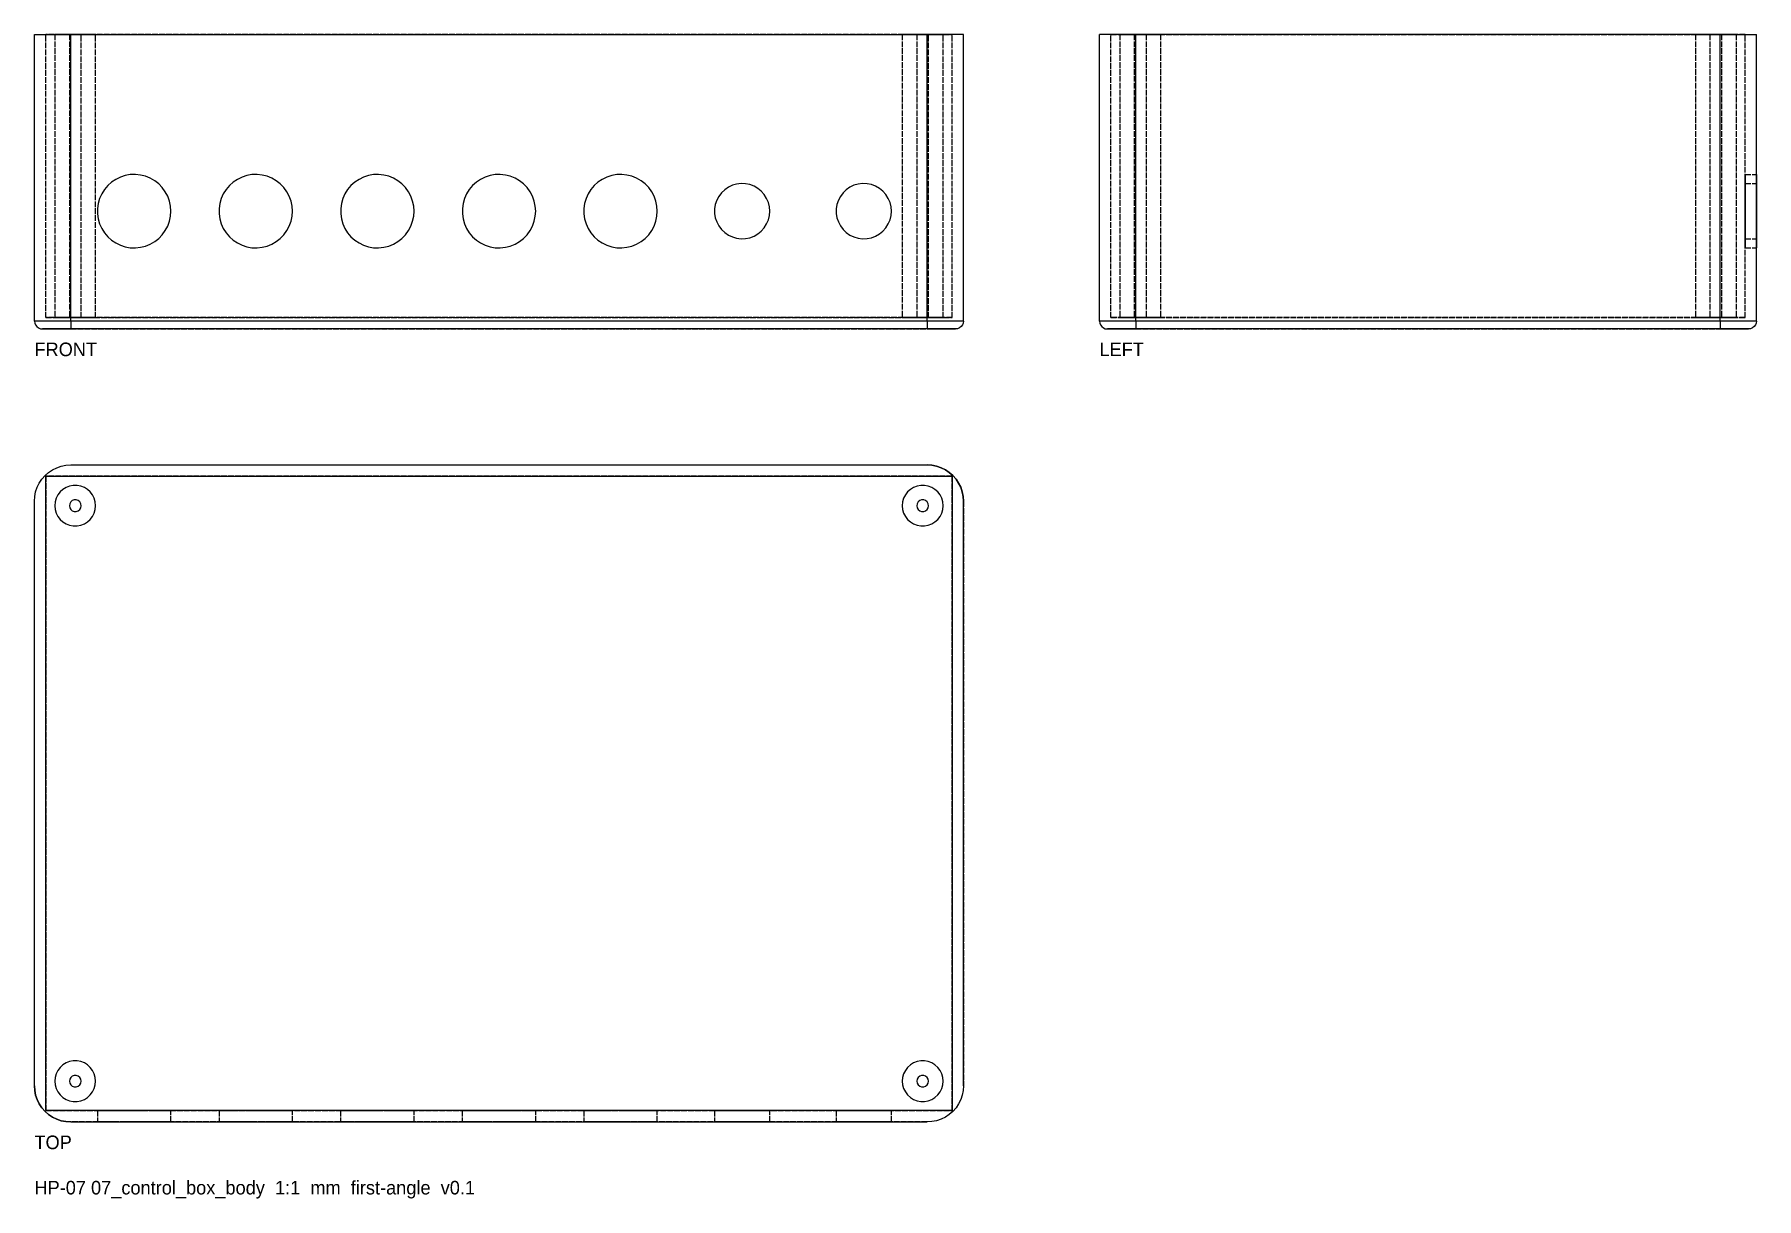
# Model space of a CAD drawing. Header units: millimetres. Extents: x 0 to 380, y -17 to 240.
import ezdxf

# ---------------------------------------------------------------- set-up
doc = ezdxf.new("R2010")
doc.units = ezdxf.units.MM
doc.linetypes.add('DASHED', pattern=[1.524, 1.27, -0.254])
for name, color, linetype in [('HIDDEN', 8, 'DASHED'), ('TEXT', 3, 'Continuous'), ('VISIBLE', 7, 'Continuous')]:
    doc.layers.add(name, color=color, linetype=linetype)

msp = doc.modelspace()

# ---------------------------------------------------------------- texts
at = {"layer": 'TEXT'}
for s, p in [('FRONT', (0, 169)), ('LEFT', (235, 169)), ('TOP', (0, -6)), ('HP-07 07_control_box_body  1:1  mm  first-angle  v0.1', (0, -16))]:
    msp.add_text(s, height=3, dxfattribs=at).set_placement(p)

# ---------------------------------------------------------------- linework, layer by layer
at = {"layer": 'HIDDEN'}
for points in [[(0, 176.75), (0, 240)], [(0, 240), (0.05, 240), (0.2, 240), (0.45, 240), (0.79, 240), (1.23, 240), (1.75, 240), (2.34, 240), (3.01, 240), (3.74, 240), (4.53, 240), (5.36, 240), (6.22, 240), (7.1, 240), (8, 240)], [(2.5, 240), (202.5, 240)], [(202.5, 240), (2.5, 240)], [(2.5, 177.5), (2.5, 240)], [(2.5, 177.5), (2.5, 240)], [(13.5, 240), (13.39, 240), (13.05, 240), (12.52, 240), (11.81, 240), (10.95, 240), (10, 240), (9, 240), (8, 240), (7.05, 240), (6.19, 240), (5.48, 240), (4.95, 240), (4.61, 240), (4.5, 240)], [(4.5, 240), (4.61, 240), (4.95, 240), (5.48, 240), (6.19, 240), (7.05, 240), (8, 240), (9, 240), (10, 240), (10.95, 240), (11.81, 240), (12.52, 240), (13.05, 240), (13.39, 240), (13.5, 240)], [(13.5, 240), (13.39, 240), (13.05, 240), (12.52, 240), (11.81, 240), (10.95, 240), (10, 240), (9, 240), (8, 240), (7.05, 240), (6.19, 240), (5.48, 240), (4.95, 240), (4.61, 240), (4.5, 240)], [(4.5, 240), (4.61, 240), (4.95, 240), (5.48, 240), (6.19, 240), (7.05, 240), (8, 240), (9, 240), (10, 240), (10.95, 240), (11.81, 240), (12.52, 240), (13.05, 240), (13.39, 240), (13.5, 240)], [(4.5, 240), (4.5, 177.5)], [(4.5, 240), (4.5, 177.5)], [(10.3, 240), (10.27, 240), (10.17, 240), (10.02, 240), (9.81, 240), (9.56, 240), (9.29, 240), (9, 240), (8.71, 240), (8.44, 240), (8.19, 240), (7.98, 240), (7.83, 240), (7.73, 240), (7.7, 240)], [(7.7, 240), (7.73, 240), (7.83, 240), (7.98, 240), (8.19, 240), (8.44, 240), (8.71, 240), (9, 240), (9.29, 240), (9.56, 240), (9.81, 240), (10.02, 240), (10.17, 240), (10.27, 240), (10.3, 240)], [(10.3, 240), (10.27, 240), (10.17, 240), (10.02, 240), (9.81, 240), (9.56, 240), (9.29, 240), (9, 240), (8.71, 240), (8.44, 240), (8.19, 240), (7.98, 240), (7.83, 240), (7.73, 240), (7.7, 240)], [(7.7, 240), (7.73, 240), (7.83, 240), (7.98, 240), (8.19, 240), (8.44, 240), (8.71, 240), (9, 240), (9.29, 240), (9.56, 240), (9.81, 240), (10.02, 240), (10.17, 240), (10.27, 240), (10.3, 240)], [(7.7, 240), (7.7, 177.5)], [(7.7, 240), (7.7, 177.5)], [(8, 240), (197, 240)], [(10.3, 177.5), (10.3, 240)], [(10.3, 177.5), (10.3, 240)], [(13.5, 177.5), (13.5, 240)], [(13.5, 177.5), (13.5, 240)], [(200.5, 240), (200.39, 240), (200.05, 240), (199.52, 240), (198.81, 240), (197.95, 240), (197, 240), (196, 240), (195, 240), (194.05, 240), (193.19, 240), (192.48, 240), (191.95, 240), (191.61, 240), (191.5, 240)], [(191.5, 240), (191.61, 240), (191.95, 240), (192.48, 240), (193.19, 240), (194.05, 240), (195, 240), (196, 240), (197, 240), (197.95, 240), (198.81, 240), (199.52, 240), (200.05, 240), (200.39, 240), (200.5, 240)], [(200.5, 240), (200.39, 240), (200.05, 240), (199.52, 240), (198.81, 240), (197.95, 240), (197, 240), (196, 240), (195, 240), (194.05, 240), (193.19, 240), (192.48, 240), (191.95, 240), (191.61, 240), (191.5, 240)], [(191.5, 240), (191.61, 240), (191.95, 240), (192.48, 240), (193.19, 240), (194.05, 240), (195, 240), (196, 240), (197, 240), (197.95, 240), (198.81, 240), (199.52, 240), (200.05, 240), (200.39, 240), (200.5, 240)], [(191.5, 240), (191.5, 177.5)], [(191.5, 240), (191.5, 177.5)], [(197.3, 240), (197.27, 240), (197.17, 240), (197.02, 240), (196.81, 240), (196.56, 240), (196.29, 240), (196, 240), (195.71, 240), (195.44, 240), (195.19, 240), (194.98, 240), (194.83, 240), (194.73, 240), (194.7, 240)], [(194.7, 240), (194.73, 240), (194.83, 240), (194.98, 240), (195.19, 240), (195.44, 240), (195.71, 240), (196, 240), (196.29, 240), (196.56, 240), (196.81, 240), (197.02, 240), (197.17, 240), (197.27, 240), (197.3, 240)], [(197.3, 240), (197.27, 240), (197.17, 240), (197.02, 240), (196.81, 240), (196.56, 240), (196.29, 240), (196, 240), (195.71, 240), (195.44, 240), (195.19, 240), (194.98, 240), (194.83, 240), (194.73, 240), (194.7, 240)], [(194.7, 240), (194.73, 240), (194.83, 240), (194.98, 240), (195.19, 240), (195.44, 240), (195.71, 240), (196, 240), (196.29, 240), (196.56, 240), (196.81, 240), (197.02, 240), (197.17, 240), (197.27, 240), (197.3, 240)], [(194.7, 240), (194.7, 177.5)], [(194.7, 240), (194.7, 177.5)], [(205, 240), (204.95, 240), (204.8, 240), (204.55, 240), (204.21, 240), (203.77, 240), (203.25, 240), (202.66, 240), (201.99, 240), (201.26, 240), (200.47, 240), (199.64, 240), (198.78, 240), (197.9, 240), (197, 240)], [(197.3, 177.5), (197.3, 240)], [(197.3, 177.5), (197.3, 240)], [(200.5, 177.5), (200.5, 240)], [(200.5, 177.5), (200.5, 240)], [(202.5, 177.5), (202.5, 240)], [(202.5, 177.5), (202.5, 240)], [(205, 176.75), (205, 240)], [(243, 240), (242.1, 240), (241.22, 240), (240.36, 240), (239.53, 240), (238.74, 240), (238.01, 240), (237.34, 240), (236.75, 240), (236.23, 240), (235.79, 240), (235.45, 240), (235.2, 240), (235.05, 240), (235, 240)], [(235, 176.75), (235, 240)], [(237.5, 240), (377.5, 240)], [(377.5, 240), (237.5, 240)], [(237.5, 177.5), (237.5, 240)], [(237.5, 177.5), (237.5, 240)], [(244, 240), (243.5, 240), (243, 240), (242.51, 240), (242.05, 240), (241.61, 240), (241.19, 240), (240.82, 240), (240.48, 240), (240.19, 240), (239.95, 240), (239.75, 240), (239.61, 240), (239.53, 240), (239.5, 240)], [(239.5, 240), (239.61, 240), (239.95, 240), (240.48, 240), (241.19, 240), (242.05, 240), (243, 240), (244, 240), (245, 240), (245.95, 240), (246.81, 240), (247.52, 240), (248.05, 240), (248.39, 240), (248.5, 240)], [(244, 240), (243.5, 240), (243, 240), (242.51, 240), (242.05, 240), (241.61, 240), (241.19, 240), (240.82, 240), (240.48, 240), (240.19, 240), (239.95, 240), (239.75, 240), (239.61, 240), (239.53, 240), (239.5, 240)], [(239.5, 240), (239.61, 240), (239.95, 240), (240.48, 240), (241.19, 240), (242.05, 240), (243, 240), (244, 240), (245, 240), (245.95, 240), (246.81, 240), (247.52, 240), (248.05, 240), (248.39, 240), (248.5, 240)], [(239.5, 240), (239.5, 177.5)], [(239.5, 240), (239.5, 177.5)], [(244, 240), (243.85, 240), (243.71, 240), (243.57, 240), (243.44, 240), (243.31, 240), (243.19, 240), (243.08, 240), (242.98, 240), (242.9, 240), (242.83, 240), (242.77, 240), (242.73, 240), (242.71, 240), (242.7, 240)], [(242.7, 240), (242.73, 240), (242.83, 240), (242.98, 240), (243.19, 240), (243.44, 240), (243.71, 240), (244, 240), (244.29, 240), (244.56, 240), (244.81, 240), (245.02, 240), (245.17, 240), (245.27, 240), (245.3, 240)], [(244, 240), (243.85, 240), (243.71, 240), (243.57, 240), (243.44, 240), (243.31, 240), (243.19, 240), (243.08, 240), (242.98, 240), (242.9, 240), (242.83, 240), (242.77, 240), (242.73, 240), (242.71, 240), (242.7, 240)], [(242.7, 240), (242.73, 240), (242.83, 240), (242.98, 240), (243.19, 240), (243.44, 240), (243.71, 240), (244, 240), (244.29, 240), (244.56, 240), (244.81, 240), (245.02, 240), (245.17, 240), (245.27, 240), (245.3, 240)], [(242.7, 240), (242.7, 177.5)], [(242.7, 240), (242.7, 177.5)], [(372, 240), (243, 240)], [(248.5, 240), (248.47, 240), (248.39, 240), (248.25, 240), (248.05, 240), (247.81, 240), (247.52, 240), (247.18, 240), (246.81, 240), (246.39, 240), (245.95, 240), (245.49, 240), (245, 240), (244.5, 240), (244, 240)], [(248.5, 240), (248.47, 240), (248.39, 240), (248.25, 240), (248.05, 240), (247.81, 240), (247.52, 240), (247.18, 240), (246.81, 240), (246.39, 240), (245.95, 240), (245.49, 240), (245, 240), (244.5, 240), (244, 240)], [(245.3, 240), (245.29, 240), (245.27, 240), (245.23, 240), (245.17, 240), (245.1, 240), (245.02, 240), (244.92, 240), (244.81, 240), (244.69, 240), (244.56, 240), (244.43, 240), (244.29, 240), (244.15, 240), (244, 240)], [(245.3, 240), (245.29, 240), (245.27, 240), (245.23, 240), (245.17, 240), (245.1, 240), (245.02, 240), (244.92, 240), (244.81, 240), (244.69, 240), (244.56, 240), (244.43, 240), (244.29, 240), (244.15, 240), (244, 240)], [(245.3, 240), (245.3, 177.5)], [(245.3, 240), (245.3, 177.5)], [(248.5, 240), (248.5, 177.5)], [(248.5, 240), (248.5, 177.5)], [(371, 240), (370.5, 240), (370, 240), (369.51, 240), (369.05, 240), (368.61, 240), (368.19, 240), (367.82, 240), (367.48, 240), (367.19, 240), (366.95, 240), (366.75, 240), (366.61, 240), (366.53, 240), (366.5, 240)], [(366.5, 240), (366.61, 240), (366.95, 240), (367.48, 240), (368.19, 240), (369.05, 240), (370, 240), (371, 240), (372, 240), (372.95, 240), (373.81, 240), (374.52, 240), (375.05, 240), (375.39, 240), (375.5, 240)], [(371, 240), (370.5, 240), (370, 240), (369.51, 240), (369.05, 240), (368.61, 240), (368.19, 240), (367.82, 240), (367.48, 240), (367.19, 240), (366.95, 240), (366.75, 240), (366.61, 240), (366.53, 240), (366.5, 240)], [(366.5, 240), (366.61, 240), (366.95, 240), (367.48, 240), (368.19, 240), (369.05, 240), (370, 240), (371, 240), (372, 240), (372.95, 240), (373.81, 240), (374.52, 240), (375.05, 240), (375.39, 240), (375.5, 240)], [(366.5, 240), (366.5, 177.5)], [(366.5, 240), (366.5, 177.5)], [(371, 240), (370.85, 240), (370.71, 240), (370.57, 240), (370.44, 240), (370.31, 240), (370.19, 240), (370.08, 240), (369.98, 240), (369.9, 240), (369.83, 240), (369.77, 240), (369.73, 240), (369.71, 240), (369.7, 240)], [(369.7, 240), (369.73, 240), (369.83, 240), (369.98, 240), (370.19, 240), (370.44, 240), (370.71, 240), (371, 240), (371.29, 240), (371.56, 240), (371.81, 240), (372.02, 240), (372.17, 240), (372.27, 240), (372.3, 240)], [(371, 240), (370.85, 240), (370.71, 240), (370.57, 240), (370.44, 240), (370.31, 240), (370.19, 240), (370.08, 240), (369.98, 240), (369.9, 240), (369.83, 240), (369.77, 240), (369.73, 240), (369.71, 240), (369.7, 240)], [(369.7, 240), (369.73, 240), (369.83, 240), (369.98, 240), (370.19, 240), (370.44, 240), (370.71, 240), (371, 240), (371.29, 240), (371.56, 240), (371.81, 240), (372.02, 240), (372.17, 240), (372.27, 240), (372.3, 240)], [(369.7, 240), (369.7, 177.5)], [(369.7, 240), (369.7, 177.5)], [(375.5, 240), (375.47, 240), (375.39, 240), (375.25, 240), (375.05, 240), (374.81, 240), (374.52, 240), (374.18, 240), (373.81, 240), (373.39, 240), (372.95, 240), (372.49, 240), (372, 240), (371.5, 240), (371, 240)], [(375.5, 240), (375.47, 240), (375.39, 240), (375.25, 240), (375.05, 240), (374.81, 240), (374.52, 240), (374.18, 240), (373.81, 240), (373.39, 240), (372.95, 240), (372.49, 240), (372, 240), (371.5, 240), (371, 240)], [(372.3, 240), (372.29, 240), (372.27, 240), (372.23, 240), (372.17, 240), (372.1, 240), (372.02, 240), (371.92, 240), (371.81, 240), (371.69, 240), (371.56, 240), (371.43, 240), (371.29, 240), (371.15, 240), (371, 240)], [(372.3, 240), (372.29, 240), (372.27, 240), (372.23, 240), (372.17, 240), (372.1, 240), (372.02, 240), (371.92, 240), (371.81, 240), (371.69, 240), (371.56, 240), (371.43, 240), (371.29, 240), (371.15, 240), (371, 240)], [(372, 240), (372.9, 240), (373.78, 240), (374.64, 240), (375.47, 240), (376.26, 240), (376.99, 240), (377.66, 240), (378.25, 240), (378.77, 240), (379.21, 240), (379.55, 240), (379.8, 240), (379.95, 240), (380, 240)], [(372.3, 240), (372.3, 177.5)], [(372.3, 240), (372.3, 177.5)], [(375.5, 240), (375.5, 177.5)], [(375.5, 240), (375.5, 177.5)], [(377.5, 177.5), (377.5, 240)], [(377.5, 177.5), (377.5, 240)], [(380, 176.75), (380, 240)], [(30.1, 201), (30.02, 202.13), (29.79, 203.23), (29.4, 204.29), (28.87, 205.29), (28.2, 206.21), (27.42, 207.02), (26.53, 207.72), (25.55, 208.28), (24.5, 208.7), (23.41, 208.98), (22.28, 209.1), (21.15, 209.06), (20.04, 208.86), (18.97, 208.51), (17.95, 208.01), (17.01, 207.38), (16.17, 206.63), (15.45, 205.76), (14.85, 204.8), (14.39, 203.77), (14.08, 202.68), (13.92, 201.57), (13.92, 200.43), (14.08, 199.32), (14.39, 198.23), (14.85, 197.2), (15.45, 196.24), (16.17, 195.37), (17.01, 194.62), (17.95, 193.99), (18.97, 193.49), (20.04, 193.14), (21.15, 192.94), (22.28, 192.9), (23.41, 193.02), (24.5, 193.3), (25.55, 193.72), (26.53, 194.28), (27.42, 194.98), (28.2, 195.79), (28.87, 196.71), (29.4, 197.71), (29.79, 198.77), (30.02, 199.87), (30.1, 201)], [(56.93, 201), (56.85, 202.13), (56.62, 203.23), (56.23, 204.29), (55.7, 205.29), (55.04, 206.21), (54.25, 207.02), (53.36, 207.72), (52.38, 208.28), (51.34, 208.7), (50.24, 208.98), (49.12, 209.1), (47.99, 209.06), (46.87, 208.86), (45.8, 208.51), (44.78, 208.01), (43.85, 207.38), (43.01, 206.63), (42.28, 205.76), (41.68, 204.8), (41.22, 203.77), (40.91, 202.68), (40.75, 201.57), (40.75, 200.43), (40.91, 199.32), (41.22, 198.23), (41.68, 197.2), (42.28, 196.24), (43.01, 195.37), (43.85, 194.62), (44.78, 193.99), (45.8, 193.49), (46.87, 193.14), (47.99, 192.94), (49.12, 192.9), (50.24, 193.02), (51.34, 193.3), (52.38, 193.72), (53.36, 194.28), (54.25, 194.98), (55.04, 195.79), (55.7, 196.71), (56.23, 197.71), (56.62, 198.77), (56.85, 199.87), (56.93, 201)], [(83.77, 201), (83.69, 202.13), (83.45, 203.23), (83.07, 204.29), (82.54, 205.29), (81.87, 206.21), (81.09, 207.02), (80.2, 207.72), (79.22, 208.28), (78.17, 208.7), (77.07, 208.98), (75.95, 209.1), (74.82, 209.06), (73.71, 208.86), (72.63, 208.51), (71.62, 208.01), (70.68, 207.38), (69.84, 206.63), (69.11, 205.76), (68.51, 204.8), (68.06, 203.77), (67.74, 202.68), (67.59, 201.57), (67.59, 200.43), (67.74, 199.32), (68.06, 198.23), (68.51, 197.2), (69.11, 196.24), (69.84, 195.37), (70.68, 194.62), (71.62, 193.99), (72.63, 193.49), (73.71, 193.14), (74.82, 192.94), (75.95, 192.9), (77.07, 193.02), (78.17, 193.3), (79.22, 193.72), (80.2, 194.28), (81.09, 194.98), (81.87, 195.79), (82.54, 196.71), (83.07, 197.71), (83.45, 198.77), (83.69, 199.87), (83.77, 201)], [(110.6, 201), (110.52, 202.13), (110.29, 203.23), (109.9, 204.29), (109.37, 205.29), (108.7, 206.21), (107.92, 207.02), (107.03, 207.72), (106.05, 208.28), (105, 208.7), (103.91, 208.98), (102.78, 209.1), (101.65, 209.06), (100.54, 208.86), (99.47, 208.51), (98.45, 208.01), (97.51, 207.38), (96.67, 206.63), (95.95, 205.76), (95.35, 204.8), (94.89, 203.77), (94.58, 202.68), (94.42, 201.57), (94.42, 200.43), (94.58, 199.32), (94.89, 198.23), (95.35, 197.2), (95.95, 196.24), (96.67, 195.37), (97.51, 194.62), (98.45, 193.99), (99.47, 193.49), (100.54, 193.14), (101.65, 192.94), (102.78, 192.9), (103.91, 193.02), (105, 193.3), (106.05, 193.72), (107.03, 194.28), (107.92, 194.98), (108.7, 195.79), (109.37, 196.71), (109.9, 197.71), (110.29, 198.77), (110.52, 199.87), (110.6, 201)], [(137.43, 201), (137.35, 202.13), (137.12, 203.23), (136.73, 204.29), (136.2, 205.29), (135.54, 206.21), (134.75, 207.02), (133.86, 207.72), (132.88, 208.28), (131.84, 208.7), (130.74, 208.98), (129.62, 209.1), (128.49, 209.06), (127.37, 208.86), (126.3, 208.51), (125.28, 208.01), (124.35, 207.38), (123.51, 206.63), (122.78, 205.76), (122.18, 204.8), (121.72, 203.77), (121.41, 202.68), (121.25, 201.57), (121.25, 200.43), (121.41, 199.32), (121.72, 198.23), (122.18, 197.2), (122.78, 196.24), (123.51, 195.37), (124.35, 194.62), (125.28, 193.99), (126.3, 193.49), (127.37, 193.14), (128.49, 192.94), (129.62, 192.9), (130.74, 193.02), (131.84, 193.3), (132.88, 193.72), (133.86, 194.28), (134.75, 194.98), (135.54, 195.79), (136.2, 196.71), (136.73, 197.71), (137.12, 198.77), (137.35, 199.87), (137.43, 201)], [(377.5, 201), (377.5, 201.91), (377.5, 202.8), (377.5, 203.68), (377.5, 204.51), (377.5, 205.31), (377.5, 206.05), (377.5, 206.73), (377.5, 207.33), (377.5, 207.86), (377.5, 208.3), (377.5, 208.65), (377.5, 208.9), (377.5, 209.05), (377.5, 209.1)], [(377.5, 209.1), (377.5, 208.9), (377.5, 208.3), (377.5, 207.33), (377.5, 206.05), (377.5, 204.51), (377.5, 202.8), (377.5, 201), (377.5, 199.2), (377.5, 197.49), (377.5, 195.95), (377.5, 194.67), (377.5, 193.7), (377.5, 193.1), (377.5, 192.9)], [(377.5, 201), (377.5, 201.91), (377.5, 202.8), (377.5, 203.68), (377.5, 204.51), (377.5, 205.31), (377.5, 206.05), (377.5, 206.73), (377.5, 207.33), (377.5, 207.86), (377.5, 208.3), (377.5, 208.65), (377.5, 208.9), (377.5, 209.05), (377.5, 209.1)], [(377.5, 209.1), (377.5, 208.9), (377.5, 208.3), (377.5, 207.33), (377.5, 206.05), (377.5, 204.51), (377.5, 202.8), (377.5, 201), (377.5, 199.2), (377.5, 197.49), (377.5, 195.95), (377.5, 194.67), (377.5, 193.7), (377.5, 193.1), (377.5, 192.9)], [(377.5, 201), (377.5, 201.91), (377.5, 202.8), (377.5, 203.68), (377.5, 204.51), (377.5, 205.31), (377.5, 206.05), (377.5, 206.73), (377.5, 207.33), (377.5, 207.86), (377.5, 208.3), (377.5, 208.65), (377.5, 208.9), (377.5, 209.05), (377.5, 209.1)], [(377.5, 209.1), (377.5, 208.9), (377.5, 208.3), (377.5, 207.33), (377.5, 206.05), (377.5, 204.51), (377.5, 202.8), (377.5, 201), (377.5, 199.2), (377.5, 197.49), (377.5, 195.95), (377.5, 194.67), (377.5, 193.7), (377.5, 193.1), (377.5, 192.9)], [(377.5, 201), (377.5, 201.91), (377.5, 202.8), (377.5, 203.68), (377.5, 204.51), (377.5, 205.31), (377.5, 206.05), (377.5, 206.73), (377.5, 207.33), (377.5, 207.86), (377.5, 208.3), (377.5, 208.65), (377.5, 208.9), (377.5, 209.05), (377.5, 209.1)], [(377.5, 209.1), (377.5, 208.9), (377.5, 208.3), (377.5, 207.33), (377.5, 206.05), (377.5, 204.51), (377.5, 202.8), (377.5, 201), (377.5, 199.2), (377.5, 197.49), (377.5, 195.95), (377.5, 194.67), (377.5, 193.7), (377.5, 193.1), (377.5, 192.9)], [(377.5, 201), (377.5, 201.91), (377.5, 202.8), (377.5, 203.68), (377.5, 204.51), (377.5, 205.31), (377.5, 206.05), (377.5, 206.73), (377.5, 207.33), (377.5, 207.86), (377.5, 208.3), (377.5, 208.65), (377.5, 208.9), (377.5, 209.05), (377.5, 209.1)], [(377.5, 209.1), (377.5, 208.9), (377.5, 208.3), (377.5, 207.33), (377.5, 206.05), (377.5, 204.51), (377.5, 202.8), (377.5, 201), (377.5, 199.2), (377.5, 197.49), (377.5, 195.95), (377.5, 194.67), (377.5, 193.7), (377.5, 193.1), (377.5, 192.9)], [(377.5, 209.1), (380, 209.1)], [(377.5, 209.1), (380, 209.1)], [(377.5, 209.1), (380, 209.1)], [(377.5, 209.1), (380, 209.1)], [(377.5, 209.1), (380, 209.1)], [(380, 201), (380, 201.91), (380, 202.8), (380, 203.68), (380, 204.51), (380, 205.31), (380, 206.05), (380, 206.73), (380, 207.33), (380, 207.86), (380, 208.3), (380, 208.65), (380, 208.9), (380, 209.05), (380, 209.1)], [(380, 209.1), (380, 208.9), (380, 208.3), (380, 207.33), (380, 206.05), (380, 204.51), (380, 202.8), (380, 201), (380, 199.2), (380, 197.49), (380, 195.95), (380, 194.67), (380, 193.7), (380, 193.1), (380, 192.9)], [(380, 201), (380, 201.91), (380, 202.8), (380, 203.68), (380, 204.51), (380, 205.31), (380, 206.05), (380, 206.73), (380, 207.33), (380, 207.86), (380, 208.3), (380, 208.65), (380, 208.9), (380, 209.05), (380, 209.1)], [(380, 209.1), (380, 208.9), (380, 208.3), (380, 207.33), (380, 206.05), (380, 204.51), (380, 202.8), (380, 201), (380, 199.2), (380, 197.49), (380, 195.95), (380, 194.67), (380, 193.7), (380, 193.1), (380, 192.9)], [(380, 201), (380, 201.91), (380, 202.8), (380, 203.68), (380, 204.51), (380, 205.31), (380, 206.05), (380, 206.73), (380, 207.33), (380, 207.86), (380, 208.3), (380, 208.65), (380, 208.9), (380, 209.05), (380, 209.1)], [(380, 209.1), (380, 208.9), (380, 208.3), (380, 207.33), (380, 206.05), (380, 204.51), (380, 202.8), (380, 201), (380, 199.2), (380, 197.49), (380, 195.95), (380, 194.67), (380, 193.7), (380, 193.1), (380, 192.9)], [(380, 201), (380, 201.91), (380, 202.8), (380, 203.68), (380, 204.51), (380, 205.31), (380, 206.05), (380, 206.73), (380, 207.33), (380, 207.86), (380, 208.3), (380, 208.65), (380, 208.9), (380, 209.05), (380, 209.1)], [(380, 209.1), (380, 208.9), (380, 208.3), (380, 207.33), (380, 206.05), (380, 204.51), (380, 202.8), (380, 201), (380, 199.2), (380, 197.49), (380, 195.95), (380, 194.67), (380, 193.7), (380, 193.1), (380, 192.9)], [(380, 201), (380, 201.91), (380, 202.8), (380, 203.68), (380, 204.51), (380, 205.31), (380, 206.05), (380, 206.73), (380, 207.33), (380, 207.86), (380, 208.3), (380, 208.65), (380, 208.9), (380, 209.05), (380, 209.1)], [(380, 209.1), (380, 208.9), (380, 208.3), (380, 207.33), (380, 206.05), (380, 204.51), (380, 202.8), (380, 201), (380, 199.2), (380, 197.49), (380, 195.95), (380, 194.67), (380, 193.7), (380, 193.1), (380, 192.9)], [(162.27, 201), (162.19, 201.98), (161.95, 202.93), (161.57, 203.83), (161.04, 204.66), (160.39, 205.4), (159.63, 206.02), (158.78, 206.51), (157.86, 206.86), (156.9, 207.06), (155.92, 207.1), (154.95, 206.98), (154, 206.7), (153.12, 206.28), (152.31, 205.73), (151.6, 205.05), (151.01, 204.26), (150.55, 203.39), (150.24, 202.46), (150.09, 201.49), (150.09, 200.51), (150.24, 199.54), (150.55, 198.61), (151.01, 197.74), (151.6, 196.95), (152.31, 196.27), (153.12, 195.72), (154, 195.3), (154.95, 195.02), (155.92, 194.9), (156.9, 194.94), (157.86, 195.14), (158.78, 195.49), (159.63, 195.98), (160.39, 196.6), (161.04, 197.34), (161.57, 198.17), (161.95, 199.07), (162.19, 200.02), (162.27, 201)], [(189.1, 201), (189.02, 201.98), (188.79, 202.93), (188.4, 203.83), (187.88, 204.66), (187.23, 205.4), (186.47, 206.02), (185.62, 206.51), (184.7, 206.86), (183.74, 207.06), (182.75, 207.1), (181.78, 206.98), (180.84, 206.7), (179.95, 206.28), (179.14, 205.73), (178.43, 205.05), (177.84, 204.26), (177.39, 203.39), (177.08, 202.46), (176.92, 201.49), (176.92, 200.51), (177.08, 199.54), (177.39, 198.61), (177.84, 197.74), (178.43, 196.95), (179.14, 196.27), (179.95, 195.72), (180.84, 195.3), (181.78, 195.02), (182.75, 194.9), (183.74, 194.94), (184.7, 195.14), (185.62, 195.49), (186.47, 195.98), (187.23, 196.6), (187.88, 197.34), (188.4, 198.17), (188.79, 199.07), (189.02, 200.02), (189.1, 201)], [(377.5, 201), (377.5, 201.68), (377.5, 202.36), (377.5, 203.01), (377.5, 203.65), (377.5, 204.25), (377.5, 204.8), (377.5, 205.31), (377.5, 205.77), (377.5, 206.17), (377.5, 206.5), (377.5, 206.76), (377.5, 206.95), (377.5, 207.06), (377.5, 207.1)], [(377.5, 207.1), (377.5, 206.95), (377.5, 206.5), (377.5, 205.77), (377.5, 204.8), (377.5, 203.65), (377.5, 202.36), (377.5, 201), (377.5, 199.64), (377.5, 198.35), (377.5, 197.2), (377.5, 196.23), (377.5, 195.5), (377.5, 195.05), (377.5, 194.9)], [(377.5, 201), (377.5, 201.68), (377.5, 202.36), (377.5, 203.01), (377.5, 203.65), (377.5, 204.25), (377.5, 204.8), (377.5, 205.31), (377.5, 205.77), (377.5, 206.17), (377.5, 206.5), (377.5, 206.76), (377.5, 206.95), (377.5, 207.06), (377.5, 207.1)], [(377.5, 207.1), (377.5, 206.95), (377.5, 206.5), (377.5, 205.77), (377.5, 204.8), (377.5, 203.65), (377.5, 202.36), (377.5, 201), (377.5, 199.64), (377.5, 198.35), (377.5, 197.2), (377.5, 196.23), (377.5, 195.5), (377.5, 195.05), (377.5, 194.9)], [(377.5, 207.1), (380, 207.1)], [(377.5, 207.1), (380, 207.1)], [(380, 201), (380, 201.68), (380, 202.36), (380, 203.01), (380, 203.65), (380, 204.25), (380, 204.8), (380, 205.31), (380, 205.77), (380, 206.17), (380, 206.5), (380, 206.76), (380, 206.95), (380, 207.06), (380, 207.1)], [(380, 207.1), (380, 206.95), (380, 206.5), (380, 205.77), (380, 204.8), (380, 203.65), (380, 202.36), (380, 201), (380, 199.64), (380, 198.35), (380, 197.2), (380, 196.23), (380, 195.5), (380, 195.05), (380, 194.9)], [(380, 201), (380, 201.68), (380, 202.36), (380, 203.01), (380, 203.65), (380, 204.25), (380, 204.8), (380, 205.31), (380, 205.77), (380, 206.17), (380, 206.5), (380, 206.76), (380, 206.95), (380, 207.06), (380, 207.1)], [(380, 207.1), (380, 206.95), (380, 206.5), (380, 205.77), (380, 204.8), (380, 203.65), (380, 202.36), (380, 201), (380, 199.64), (380, 198.35), (380, 197.2), (380, 196.23), (380, 195.5), (380, 195.05), (380, 194.9)], [(377.5, 192.9), (377.5, 192.95), (377.5, 193.1), (377.5, 193.35), (377.5, 193.7), (377.5, 194.14), (377.5, 194.67), (377.5, 195.27), (377.5, 195.95), (377.5, 196.69), (377.5, 197.49), (377.5, 198.32), (377.5, 199.2), (377.5, 200.09), (377.5, 201)], [(377.5, 192.9), (377.5, 192.95), (377.5, 193.1), (377.5, 193.35), (377.5, 193.7), (377.5, 194.14), (377.5, 194.67), (377.5, 195.27), (377.5, 195.95), (377.5, 196.69), (377.5, 197.49), (377.5, 198.32), (377.5, 199.2), (377.5, 200.09), (377.5, 201)], [(377.5, 192.9), (377.5, 192.95), (377.5, 193.1), (377.5, 193.35), (377.5, 193.7), (377.5, 194.14), (377.5, 194.67), (377.5, 195.27), (377.5, 195.95), (377.5, 196.69), (377.5, 197.49), (377.5, 198.32), (377.5, 199.2), (377.5, 200.09), (377.5, 201)], [(377.5, 192.9), (377.5, 192.95), (377.5, 193.1), (377.5, 193.35), (377.5, 193.7), (377.5, 194.14), (377.5, 194.67), (377.5, 195.27), (377.5, 195.95), (377.5, 196.69), (377.5, 197.49), (377.5, 198.32), (377.5, 199.2), (377.5, 200.09), (377.5, 201)], [(377.5, 192.9), (377.5, 192.95), (377.5, 193.1), (377.5, 193.35), (377.5, 193.7), (377.5, 194.14), (377.5, 194.67), (377.5, 195.27), (377.5, 195.95), (377.5, 196.69), (377.5, 197.49), (377.5, 198.32), (377.5, 199.2), (377.5, 200.09), (377.5, 201)], [(377.5, 194.9), (377.5, 194.94), (377.5, 195.05), (377.5, 195.24), (377.5, 195.5), (377.5, 195.83), (377.5, 196.23), (377.5, 196.69), (377.5, 197.2), (377.5, 197.75), (377.5, 198.35), (377.5, 198.99), (377.5, 199.64), (377.5, 200.32), (377.5, 201)], [(377.5, 194.9), (377.5, 194.94), (377.5, 195.05), (377.5, 195.24), (377.5, 195.5), (377.5, 195.83), (377.5, 196.23), (377.5, 196.69), (377.5, 197.2), (377.5, 197.75), (377.5, 198.35), (377.5, 198.99), (377.5, 199.64), (377.5, 200.32), (377.5, 201)], [(380, 192.9), (380, 192.95), (380, 193.1), (380, 193.35), (380, 193.7), (380, 194.14), (380, 194.67), (380, 195.27), (380, 195.95), (380, 196.69), (380, 197.49), (380, 198.32), (380, 199.2), (380, 200.09), (380, 201)], [(380, 192.9), (380, 192.95), (380, 193.1), (380, 193.35), (380, 193.7), (380, 194.14), (380, 194.67), (380, 195.27), (380, 195.95), (380, 196.69), (380, 197.49), (380, 198.32), (380, 199.2), (380, 200.09), (380, 201)], [(380, 192.9), (380, 192.95), (380, 193.1), (380, 193.35), (380, 193.7), (380, 194.14), (380, 194.67), (380, 195.27), (380, 195.95), (380, 196.69), (380, 197.49), (380, 198.32), (380, 199.2), (380, 200.09), (380, 201)], [(380, 192.9), (380, 192.95), (380, 193.1), (380, 193.35), (380, 193.7), (380, 194.14), (380, 194.67), (380, 195.27), (380, 195.95), (380, 196.69), (380, 197.49), (380, 198.32), (380, 199.2), (380, 200.09), (380, 201)], [(380, 192.9), (380, 192.95), (380, 193.1), (380, 193.35), (380, 193.7), (380, 194.14), (380, 194.67), (380, 195.27), (380, 195.95), (380, 196.69), (380, 197.49), (380, 198.32), (380, 199.2), (380, 200.09), (380, 201)], [(380, 194.9), (380, 194.94), (380, 195.05), (380, 195.24), (380, 195.5), (380, 195.83), (380, 196.23), (380, 196.69), (380, 197.2), (380, 197.75), (380, 198.35), (380, 198.99), (380, 199.64), (380, 200.32), (380, 201)], [(380, 194.9), (380, 194.94), (380, 195.05), (380, 195.24), (380, 195.5), (380, 195.83), (380, 196.23), (380, 196.69), (380, 197.2), (380, 197.75), (380, 198.35), (380, 198.99), (380, 199.64), (380, 200.32), (380, 201)], [(377.5, 194.9), (380, 194.9)], [(377.5, 194.9), (380, 194.9)], [(377.5, 192.9), (380, 192.9)], [(377.5, 192.9), (380, 192.9)], [(377.5, 192.9), (380, 192.9)], [(377.5, 192.9), (380, 192.9)], [(377.5, 192.9), (380, 192.9)], [(0, 176.75), (0.06, 176.3), (0.23, 175.88), (0.51, 175.51), (0.88, 175.23), (1.3, 175.06), (1.75, 175)], [(1.75, 175), (1.79, 175), (1.91, 175), (2.1, 175), (2.37, 175), (2.71, 175), (3.11, 175), (3.58, 175), (4.1, 175), (4.67, 175), (5.29, 175), (5.94, 175), (6.61, 175), (7.3, 175), (8, 175)], [(202.5, 177.5), (2.5, 177.5)], [(2.5, 177.5), (202.5, 177.5)], [(13.5, 177.5), (13.39, 177.5), (13.05, 177.5), (12.52, 177.5), (11.81, 177.5), (10.95, 177.5), (10, 177.5), (9, 177.5), (8, 177.5), (7.05, 177.5), (6.19, 177.5), (5.48, 177.5), (4.95, 177.5), (4.61, 177.5), (4.5, 177.5)], [(4.5, 177.5), (4.61, 177.5), (4.95, 177.5), (5.48, 177.5), (6.19, 177.5), (7.05, 177.5), (8, 177.5), (9, 177.5), (10, 177.5), (10.95, 177.5), (11.81, 177.5), (12.52, 177.5), (13.05, 177.5), (13.39, 177.5), (13.5, 177.5)], [(13.5, 177.5), (13.39, 177.5), (13.05, 177.5), (12.52, 177.5), (11.81, 177.5), (10.95, 177.5), (10, 177.5), (9, 177.5), (8, 177.5), (7.05, 177.5), (6.19, 177.5), (5.48, 177.5), (4.95, 177.5), (4.61, 177.5), (4.5, 177.5)], [(4.5, 177.5), (4.61, 177.5), (4.95, 177.5), (5.48, 177.5), (6.19, 177.5), (7.05, 177.5), (8, 177.5), (9, 177.5), (10, 177.5), (10.95, 177.5), (11.81, 177.5), (12.52, 177.5), (13.05, 177.5), (13.39, 177.5), (13.5, 177.5)], [(10.3, 177.5), (10.27, 177.5), (10.17, 177.5), (10.02, 177.5), (9.81, 177.5), (9.56, 177.5), (9.29, 177.5), (9, 177.5), (8.71, 177.5), (8.44, 177.5), (8.19, 177.5), (7.98, 177.5), (7.83, 177.5), (7.73, 177.5), (7.7, 177.5)], [(7.7, 177.5), (7.73, 177.5), (7.83, 177.5), (7.98, 177.5), (8.19, 177.5), (8.44, 177.5), (8.71, 177.5), (9, 177.5), (9.29, 177.5), (9.56, 177.5), (9.81, 177.5), (10.02, 177.5), (10.17, 177.5), (10.27, 177.5), (10.3, 177.5)], [(10.3, 177.5), (10.27, 177.5), (10.17, 177.5), (10.02, 177.5), (9.81, 177.5), (9.56, 177.5), (9.29, 177.5), (9, 177.5), (8.71, 177.5), (8.44, 177.5), (8.19, 177.5), (7.98, 177.5), (7.83, 177.5), (7.73, 177.5), (7.7, 177.5)], [(7.7, 177.5), (7.73, 177.5), (7.83, 177.5), (7.98, 177.5), (8.19, 177.5), (8.44, 177.5), (8.71, 177.5), (9, 177.5), (9.29, 177.5), (9.56, 177.5), (9.81, 177.5), (10.02, 177.5), (10.17, 177.5), (10.27, 177.5), (10.3, 177.5)], [(8, 175), (197, 175)], [(200.5, 177.5), (200.39, 177.5), (200.05, 177.5), (199.52, 177.5), (198.81, 177.5), (197.95, 177.5), (197, 177.5), (196, 177.5), (195, 177.5), (194.05, 177.5), (193.19, 177.5), (192.48, 177.5), (191.95, 177.5), (191.61, 177.5), (191.5, 177.5)], [(191.5, 177.5), (191.61, 177.5), (191.95, 177.5), (192.48, 177.5), (193.19, 177.5), (194.05, 177.5), (195, 177.5), (196, 177.5), (197, 177.5), (197.95, 177.5), (198.81, 177.5), (199.52, 177.5), (200.05, 177.5), (200.39, 177.5), (200.5, 177.5)], [(200.5, 177.5), (200.39, 177.5), (200.05, 177.5), (199.52, 177.5), (198.81, 177.5), (197.95, 177.5), (197, 177.5), (196, 177.5), (195, 177.5), (194.05, 177.5), (193.19, 177.5), (192.48, 177.5), (191.95, 177.5), (191.61, 177.5), (191.5, 177.5)], [(191.5, 177.5), (191.61, 177.5), (191.95, 177.5), (192.48, 177.5), (193.19, 177.5), (194.05, 177.5), (195, 177.5), (196, 177.5), (197, 177.5), (197.95, 177.5), (198.81, 177.5), (199.52, 177.5), (200.05, 177.5), (200.39, 177.5), (200.5, 177.5)], [(197.3, 177.5), (197.27, 177.5), (197.17, 177.5), (197.02, 177.5), (196.81, 177.5), (196.56, 177.5), (196.29, 177.5), (196, 177.5), (195.71, 177.5), (195.44, 177.5), (195.19, 177.5), (194.98, 177.5), (194.83, 177.5), (194.73, 177.5), (194.7, 177.5)], [(194.7, 177.5), (194.73, 177.5), (194.83, 177.5), (194.98, 177.5), (195.19, 177.5), (195.44, 177.5), (195.71, 177.5), (196, 177.5), (196.29, 177.5), (196.56, 177.5), (196.81, 177.5), (197.02, 177.5), (197.17, 177.5), (197.27, 177.5), (197.3, 177.5)], [(197.3, 177.5), (197.27, 177.5), (197.17, 177.5), (197.02, 177.5), (196.81, 177.5), (196.56, 177.5), (196.29, 177.5), (196, 177.5), (195.71, 177.5), (195.44, 177.5), (195.19, 177.5), (194.98, 177.5), (194.83, 177.5), (194.73, 177.5), (194.7, 177.5)], [(194.7, 177.5), (194.73, 177.5), (194.83, 177.5), (194.98, 177.5), (195.19, 177.5), (195.44, 177.5), (195.71, 177.5), (196, 177.5), (196.29, 177.5), (196.56, 177.5), (196.81, 177.5), (197.02, 177.5), (197.17, 177.5), (197.27, 177.5), (197.3, 177.5)], [(197, 175), (197.7, 175), (198.39, 175), (199.06, 175), (199.71, 175), (200.33, 175), (200.9, 175), (201.42, 175), (201.89, 175), (202.29, 175), (202.63, 175), (202.9, 175), (203.09, 175), (203.21, 175), (203.25, 175)], [(205, 176.75), (204.94, 176.3), (204.77, 175.88), (204.49, 175.51), (204.12, 175.23), (203.7, 175.06), (203.25, 175)], [(235, 176.75), (235.06, 176.3), (235.23, 175.88), (235.51, 175.51), (235.88, 175.23), (236.3, 175.06), (236.75, 175)], [(236.75, 175), (236.79, 175), (236.91, 175), (237.1, 175), (237.37, 175), (237.71, 175), (238.11, 175), (238.58, 175), (239.1, 175), (239.67, 175), (240.29, 175), (240.94, 175), (241.61, 175), (242.3, 175), (243, 175)], [(377.5, 177.5), (237.5, 177.5)], [(237.5, 177.5), (377.5, 177.5)], [(244, 177.5), (243.5, 177.5), (243, 177.5), (242.51, 177.5), (242.05, 177.5), (241.61, 177.5), (241.19, 177.5), (240.82, 177.5), (240.48, 177.5), (240.19, 177.5), (239.95, 177.5), (239.75, 177.5), (239.61, 177.5), (239.53, 177.5), (239.5, 177.5)], [(239.5, 177.5), (239.61, 177.5), (239.95, 177.5), (240.48, 177.5), (241.19, 177.5), (242.05, 177.5), (243, 177.5), (244, 177.5), (245, 177.5), (245.95, 177.5), (246.81, 177.5), (247.52, 177.5), (248.05, 177.5), (248.39, 177.5), (248.5, 177.5)], [(244, 177.5), (243.5, 177.5), (243, 177.5), (242.51, 177.5), (242.05, 177.5), (241.61, 177.5), (241.19, 177.5), (240.82, 177.5), (240.48, 177.5), (240.19, 177.5), (239.95, 177.5), (239.75, 177.5), (239.61, 177.5), (239.53, 177.5), (239.5, 177.5)], [(239.5, 177.5), (239.61, 177.5), (239.95, 177.5), (240.48, 177.5), (241.19, 177.5), (242.05, 177.5), (243, 177.5), (244, 177.5), (245, 177.5), (245.95, 177.5), (246.81, 177.5), (247.52, 177.5), (248.05, 177.5), (248.39, 177.5), (248.5, 177.5)], [(244, 177.5), (243.85, 177.5), (243.71, 177.5), (243.57, 177.5), (243.44, 177.5), (243.31, 177.5), (243.19, 177.5), (243.08, 177.5), (242.98, 177.5), (242.9, 177.5), (242.83, 177.5), (242.77, 177.5), (242.73, 177.5), (242.71, 177.5), (242.7, 177.5)], [(242.7, 177.5), (242.73, 177.5), (242.83, 177.5), (242.98, 177.5), (243.19, 177.5), (243.44, 177.5), (243.71, 177.5), (244, 177.5), (244.29, 177.5), (244.56, 177.5), (244.81, 177.5), (245.02, 177.5), (245.17, 177.5), (245.27, 177.5), (245.3, 177.5)], [(244, 177.5), (243.85, 177.5), (243.71, 177.5), (243.57, 177.5), (243.44, 177.5), (243.31, 177.5), (243.19, 177.5), (243.08, 177.5), (242.98, 177.5), (242.9, 177.5), (242.83, 177.5), (242.77, 177.5), (242.73, 177.5), (242.71, 177.5), (242.7, 177.5)], [(242.7, 177.5), (242.73, 177.5), (242.83, 177.5), (242.98, 177.5), (243.19, 177.5), (243.44, 177.5), (243.71, 177.5), (244, 177.5), (244.29, 177.5), (244.56, 177.5), (244.81, 177.5), (245.02, 177.5), (245.17, 177.5), (245.27, 177.5), (245.3, 177.5)], [(243, 175), (372, 175)], [(248.5, 177.5), (248.47, 177.5), (248.39, 177.5), (248.25, 177.5), (248.05, 177.5), (247.81, 177.5), (247.52, 177.5), (247.18, 177.5), (246.81, 177.5), (246.39, 177.5), (245.95, 177.5), (245.49, 177.5), (245, 177.5), (244.5, 177.5), (244, 177.5)], [(248.5, 177.5), (248.47, 177.5), (248.39, 177.5), (248.25, 177.5), (248.05, 177.5), (247.81, 177.5), (247.52, 177.5), (247.18, 177.5), (246.81, 177.5), (246.39, 177.5), (245.95, 177.5), (245.49, 177.5), (245, 177.5), (244.5, 177.5), (244, 177.5)], [(245.3, 177.5), (245.29, 177.5), (245.27, 177.5), (245.23, 177.5), (245.17, 177.5), (245.1, 177.5), (245.02, 177.5), (244.92, 177.5), (244.81, 177.5), (244.69, 177.5), (244.56, 177.5), (244.43, 177.5), (244.29, 177.5), (244.15, 177.5), (244, 177.5)], [(245.3, 177.5), (245.29, 177.5), (245.27, 177.5), (245.23, 177.5), (245.17, 177.5), (245.1, 177.5), (245.02, 177.5), (244.92, 177.5), (244.81, 177.5), (244.69, 177.5), (244.56, 177.5), (244.43, 177.5), (244.29, 177.5), (244.15, 177.5), (244, 177.5)], [(371, 177.5), (370.5, 177.5), (370, 177.5), (369.51, 177.5), (369.05, 177.5), (368.61, 177.5), (368.19, 177.5), (367.82, 177.5), (367.48, 177.5), (367.19, 177.5), (366.95, 177.5), (366.75, 177.5), (366.61, 177.5), (366.53, 177.5), (366.5, 177.5)], [(366.5, 177.5), (366.61, 177.5), (366.95, 177.5), (367.48, 177.5), (368.19, 177.5), (369.05, 177.5), (370, 177.5), (371, 177.5), (372, 177.5), (372.95, 177.5), (373.81, 177.5), (374.52, 177.5), (375.05, 177.5), (375.39, 177.5), (375.5, 177.5)], [(371, 177.5), (370.5, 177.5), (370, 177.5), (369.51, 177.5), (369.05, 177.5), (368.61, 177.5), (368.19, 177.5), (367.82, 177.5), (367.48, 177.5), (367.19, 177.5), (366.95, 177.5), (366.75, 177.5), (366.61, 177.5), (366.53, 177.5), (366.5, 177.5)], [(366.5, 177.5), (366.61, 177.5), (366.95, 177.5), (367.48, 177.5), (368.19, 177.5), (369.05, 177.5), (370, 177.5), (371, 177.5), (372, 177.5), (372.95, 177.5), (373.81, 177.5), (374.52, 177.5), (375.05, 177.5), (375.39, 177.5), (375.5, 177.5)], [(371, 177.5), (370.85, 177.5), (370.71, 177.5), (370.57, 177.5), (370.44, 177.5), (370.31, 177.5), (370.19, 177.5), (370.08, 177.5), (369.98, 177.5), (369.9, 177.5), (369.83, 177.5), (369.77, 177.5), (369.73, 177.5), (369.71, 177.5), (369.7, 177.5)], [(369.7, 177.5), (369.73, 177.5), (369.83, 177.5), (369.98, 177.5), (370.19, 177.5), (370.44, 177.5), (370.71, 177.5), (371, 177.5), (371.29, 177.5), (371.56, 177.5), (371.81, 177.5), (372.02, 177.5), (372.17, 177.5), (372.27, 177.5), (372.3, 177.5)], [(371, 177.5), (370.85, 177.5), (370.71, 177.5), (370.57, 177.5), (370.44, 177.5), (370.31, 177.5), (370.19, 177.5), (370.08, 177.5), (369.98, 177.5), (369.9, 177.5), (369.83, 177.5), (369.77, 177.5), (369.73, 177.5), (369.71, 177.5), (369.7, 177.5)], [(369.7, 177.5), (369.73, 177.5), (369.83, 177.5), (369.98, 177.5), (370.19, 177.5), (370.44, 177.5), (370.71, 177.5), (371, 177.5), (371.29, 177.5), (371.56, 177.5), (371.81, 177.5), (372.02, 177.5), (372.17, 177.5), (372.27, 177.5), (372.3, 177.5)], [(375.5, 177.5), (375.47, 177.5), (375.39, 177.5), (375.25, 177.5), (375.05, 177.5), (374.81, 177.5), (374.52, 177.5), (374.18, 177.5), (373.81, 177.5), (373.39, 177.5), (372.95, 177.5), (372.49, 177.5), (372, 177.5), (371.5, 177.5), (371, 177.5)], [(375.5, 177.5), (375.47, 177.5), (375.39, 177.5), (375.25, 177.5), (375.05, 177.5), (374.81, 177.5), (374.52, 177.5), (374.18, 177.5), (373.81, 177.5), (373.39, 177.5), (372.95, 177.5), (372.49, 177.5), (372, 177.5), (371.5, 177.5), (371, 177.5)], [(372.3, 177.5), (372.29, 177.5), (372.27, 177.5), (372.23, 177.5), (372.17, 177.5), (372.1, 177.5), (372.02, 177.5), (371.92, 177.5), (371.81, 177.5), (371.69, 177.5), (371.56, 177.5), (371.43, 177.5), (371.29, 177.5), (371.15, 177.5), (371, 177.5)], [(372.3, 177.5), (372.29, 177.5), (372.27, 177.5), (372.23, 177.5), (372.17, 177.5), (372.1, 177.5), (372.02, 177.5), (371.92, 177.5), (371.81, 177.5), (371.69, 177.5), (371.56, 177.5), (371.43, 177.5), (371.29, 177.5), (371.15, 177.5), (371, 177.5)], [(372, 175), (372.7, 175), (373.39, 175), (374.06, 175), (374.71, 175), (375.33, 175), (375.9, 175), (376.42, 175), (376.89, 175), (377.29, 175), (377.63, 175), (377.9, 175), (378.09, 175), (378.21, 175), (378.25, 175)], [(380, 176.75), (379.94, 176.3), (379.77, 175.88), (379.49, 175.51), (379.13, 175.23), (378.7, 175.06), (378.25, 175)], [(0, 137), (0.07, 138.04), (0.27, 139.07), (0.61, 140.06), (1.07, 141), (1.65, 141.87), (2.34, 142.66), (3.13, 143.35), (4, 143.93), (4.94, 144.39), (5.93, 144.73), (6.96, 144.93), (8, 145)], [(8, 145), (197, 145)], [(197, 145), (198.04, 144.93), (199.07, 144.73), (200.06, 144.39), (201, 143.93), (201.87, 143.35), (202.66, 142.66), (203.35, 141.87), (203.93, 141), (204.39, 140.06), (204.73, 139.07), (204.93, 138.04), (205, 137)], [(202.5, 142.5), (2.5, 142.5)], [(2.5, 142.5), (2.5, 2.5)], [(202.5, 2.5), (202.5, 142.5)], [(0, 8), (0, 137)], [(13.5, 136), (13.42, 136.83), (13.2, 137.63), (12.83, 138.37), (12.33, 139.03), (11.71, 139.59), (11.01, 140.03), (10.23, 140.33), (9.42, 140.48), (8.58, 140.48), (7.77, 140.33), (6.99, 140.03), (6.29, 139.59), (5.67, 139.03), (5.17, 138.37), (4.8, 137.63), (4.58, 136.83), (4.5, 136), (4.58, 135.17), (4.8, 134.37), (5.17, 133.63), (5.67, 132.97), (6.29, 132.41), (6.99, 131.97), (7.77, 131.67), (8.58, 131.52), (9.42, 131.52), (10.23, 131.67), (11.01, 131.97), (11.71, 132.41), (12.33, 132.97), (12.83, 133.63), (13.2, 134.37), (13.42, 135.17), (13.5, 136)], [(10.3, 136), (10.22, 136.44), (10, 136.84), (9.65, 137.13), (9.23, 137.28), (8.77, 137.28), (8.35, 137.13), (8, 136.84), (7.78, 136.44), (7.7, 136), (7.78, 135.56), (8, 135.16), (8.35, 134.87), (8.77, 134.72), (9.23, 134.72), (9.65, 134.87), (10, 135.16), (10.22, 135.56), (10.3, 136)], [(200.5, 136), (200.42, 136.83), (200.2, 137.63), (199.83, 138.37), (199.33, 139.03), (198.71, 139.59), (198.01, 140.03), (197.23, 140.33), (196.42, 140.48), (195.58, 140.48), (194.77, 140.33), (193.99, 140.03), (193.29, 139.59), (192.67, 139.03), (192.17, 138.37), (191.8, 137.63), (191.58, 136.83), (191.5, 136), (191.58, 135.17), (191.8, 134.37), (192.17, 133.63), (192.67, 132.97), (193.29, 132.41), (193.99, 131.97), (194.77, 131.67), (195.58, 131.52), (196.42, 131.52), (197.23, 131.67), (198.01, 131.97), (198.71, 132.41), (199.33, 132.97), (199.83, 133.63), (200.2, 134.37), (200.42, 135.17), (200.5, 136)], [(197.3, 136), (197.22, 136.44), (197, 136.84), (196.65, 137.13), (196.23, 137.28), (195.77, 137.28), (195.35, 137.13), (195, 136.84), (194.78, 136.44), (194.7, 136), (194.78, 135.56), (195, 135.16), (195.35, 134.87), (195.77, 134.72), (196.23, 134.72), (196.65, 134.87), (197, 135.16), (197.22, 135.56), (197.3, 136)], [(205, 137), (205, 8)], [(13.5, 9), (13.42, 9.83), (13.2, 10.63), (12.83, 11.37), (12.33, 12.03), (11.71, 12.59), (11.01, 13.03), (10.23, 13.33), (9.42, 13.48), (8.58, 13.48), (7.77, 13.33), (6.99, 13.03), (6.29, 12.59), (5.67, 12.03), (5.17, 11.37), (4.8, 10.63), (4.58, 9.83), (4.5, 9), (4.58, 8.17), (4.8, 7.37), (5.17, 6.63), (5.67, 5.97), (6.29, 5.41), (6.99, 4.97), (7.77, 4.67), (8.58, 4.52), (9.42, 4.52), (10.23, 4.67), (11.01, 4.97), (11.71, 5.41), (12.33, 5.97), (12.83, 6.63), (13.2, 7.37), (13.42, 8.17), (13.5, 9)], [(200.5, 9), (200.42, 9.83), (200.2, 10.63), (199.83, 11.37), (199.33, 12.03), (198.71, 12.59), (198.01, 13.03), (197.23, 13.33), (196.42, 13.48), (195.58, 13.48), (194.77, 13.33), (193.99, 13.03), (193.29, 12.59), (192.67, 12.03), (192.17, 11.37), (191.8, 10.63), (191.58, 9.83), (191.5, 9), (191.58, 8.17), (191.8, 7.37), (192.17, 6.63), (192.67, 5.97), (193.29, 5.41), (193.99, 4.97), (194.77, 4.67), (195.58, 4.52), (196.42, 4.52), (197.23, 4.67), (198.01, 4.97), (198.71, 5.41), (199.33, 5.97), (199.83, 6.63), (200.2, 7.37), (200.42, 8.17), (200.5, 9)], [(8, 0), (6.96, 0.07), (5.93, 0.27), (4.94, 0.61), (4, 1.07), (3.13, 1.65), (2.34, 2.34), (1.65, 3.13), (1.07, 4), (0.61, 4.94), (0.27, 5.93), (0.07, 6.96), (0, 8)], [(10.3, 9), (10.22, 9.44), (10, 9.84), (9.65, 10.13), (9.23, 10.28), (8.77, 10.28), (8.35, 10.13), (8, 9.84), (7.78, 9.44), (7.7, 9), (7.78, 8.56), (8, 8.16), (8.35, 7.87), (8.77, 7.72), (9.23, 7.72), (9.65, 7.87), (10, 8.16), (10.22, 8.56), (10.3, 9)], [(197.3, 9), (197.22, 9.44), (197, 9.84), (196.65, 10.13), (196.23, 10.28), (195.77, 10.28), (195.35, 10.13), (195, 9.84), (194.78, 9.44), (194.7, 9), (194.78, 8.56), (195, 8.16), (195.35, 7.87), (195.77, 7.72), (196.23, 7.72), (196.65, 7.87), (197, 8.16), (197.22, 8.56), (197.3, 9)], [(205, 8), (204.93, 6.96), (204.73, 5.93), (204.39, 4.94), (203.93, 4), (203.35, 3.13), (202.66, 2.34), (201.87, 1.65), (201, 1.07), (200.06, 0.61), (199.07, 0.27), (198.04, 0.07), (197, 0)], [(2.5, 2.5), (202.5, 2.5)], [(197, 0), (8, 0)], [(30.1, 2.5), (29.9, 2.5), (29.3, 2.5), (28.33, 2.5), (27.05, 2.5), (25.51, 2.5), (23.8, 2.5), (22, 2.5), (20.2, 2.5), (18.49, 2.5), (16.95, 2.5), (15.67, 2.5), (14.7, 2.5), (14.1, 2.5), (13.9, 2.5)], [(13.9, 2.5), (14.1, 2.5), (14.7, 2.5), (15.67, 2.5), (16.95, 2.5), (18.49, 2.5), (20.2, 2.5), (22, 2.5), (23.8, 2.5), (25.51, 2.5), (27.05, 2.5), (28.33, 2.5), (29.3, 2.5), (29.9, 2.5), (30.1, 2.5)], [(13.9, 2.5), (13.9, 0)], [(30.1, 0), (29.9, 0), (29.3, 0), (28.33, 0), (27.05, 0), (25.51, 0), (23.8, 0), (22, 0), (20.2, 0), (18.49, 0), (16.95, 0), (15.67, 0), (14.7, 0), (14.1, 0), (13.9, 0)], [(13.9, 0), (14.1, 0), (14.7, 0), (15.67, 0), (16.95, 0), (18.49, 0), (20.2, 0), (22, 0), (23.8, 0), (25.51, 0), (27.05, 0), (28.33, 0), (29.3, 0), (29.9, 0), (30.1, 0)], [(30.1, 0), (30.1, 2.5)], [(56.93, 2.5), (56.73, 2.5), (56.13, 2.5), (55.17, 2.5), (53.88, 2.5), (52.35, 2.5), (50.64, 2.5), (48.83, 2.5), (47.03, 2.5), (45.32, 2.5), (43.78, 2.5), (42.5, 2.5), (41.54, 2.5), (40.94, 2.5), (40.73, 2.5)], [(40.73, 2.5), (40.94, 2.5), (41.54, 2.5), (42.5, 2.5), (43.78, 2.5), (45.32, 2.5), (47.03, 2.5), (48.83, 2.5), (50.64, 2.5), (52.35, 2.5), (53.88, 2.5), (55.17, 2.5), (56.13, 2.5), (56.73, 2.5), (56.93, 2.5)], [(40.73, 2.5), (40.73, 0)], [(56.93, 0), (56.73, 0), (56.13, 0), (55.17, 0), (53.88, 0), (52.35, 0), (50.64, 0), (48.83, 0), (47.03, 0), (45.32, 0), (43.78, 0), (42.5, 0), (41.54, 0), (40.94, 0), (40.73, 0)], [(40.73, 0), (40.94, 0), (41.54, 0), (42.5, 0), (43.78, 0), (45.32, 0), (47.03, 0), (48.83, 0), (50.64, 0), (52.35, 0), (53.88, 0), (55.17, 0), (56.13, 0), (56.73, 0), (56.93, 0)], [(56.93, 0), (56.93, 2.5)], [(83.77, 2.5), (83.56, 2.5), (82.96, 2.5), (82, 2.5), (80.72, 2.5), (79.18, 2.5), (77.47, 2.5), (75.67, 2.5), (73.86, 2.5), (72.15, 2.5), (70.62, 2.5), (69.33, 2.5), (68.37, 2.5), (67.77, 2.5), (67.57, 2.5)], [(67.57, 2.5), (67.77, 2.5), (68.37, 2.5), (69.33, 2.5), (70.62, 2.5), (72.15, 2.5), (73.86, 2.5), (75.67, 2.5), (77.47, 2.5), (79.18, 2.5), (80.72, 2.5), (82, 2.5), (82.96, 2.5), (83.56, 2.5), (83.77, 2.5)], [(67.57, 2.5), (67.57, 0)], [(83.77, 0), (83.56, 0), (82.96, 0), (82, 0), (80.72, 0), (79.18, 0), (77.47, 0), (75.67, 0), (73.86, 0), (72.15, 0), (70.62, 0), (69.33, 0), (68.37, 0), (67.77, 0), (67.57, 0)], [(67.57, 0), (67.77, 0), (68.37, 0), (69.33, 0), (70.62, 0), (72.15, 0), (73.86, 0), (75.67, 0), (77.47, 0), (79.18, 0), (80.72, 0), (82, 0), (82.96, 0), (83.56, 0), (83.77, 0)], [(83.77, 0), (83.77, 2.5)], [(110.6, 2.5), (110.4, 2.5), (109.8, 2.5), (108.83, 2.5), (107.55, 2.5), (106.01, 2.5), (104.3, 2.5), (102.5, 2.5), (100.7, 2.5), (98.99, 2.5), (97.45, 2.5), (96.17, 2.5), (95.2, 2.5), (94.6, 2.5), (94.4, 2.5)], [(94.4, 2.5), (94.6, 2.5), (95.2, 2.5), (96.17, 2.5), (97.45, 2.5), (98.99, 2.5), (100.7, 2.5), (102.5, 2.5), (104.3, 2.5), (106.01, 2.5), (107.55, 2.5), (108.83, 2.5), (109.8, 2.5), (110.4, 2.5), (110.6, 2.5)], [(94.4, 2.5), (94.4, 0)], [(110.6, 0), (110.4, 0), (109.8, 0), (108.83, 0), (107.55, 0), (106.01, 0), (104.3, 0), (102.5, 0), (100.7, 0), (98.99, 0), (97.45, 0), (96.17, 0), (95.2, 0), (94.6, 0), (94.4, 0)], [(94.4, 0), (94.6, 0), (95.2, 0), (96.17, 0), (97.45, 0), (98.99, 0), (100.7, 0), (102.5, 0), (104.3, 0), (106.01, 0), (107.55, 0), (108.83, 0), (109.8, 0), (110.4, 0), (110.6, 0)], [(110.6, 0), (110.6, 2.5)], [(137.43, 2.5), (137.23, 2.5), (136.63, 2.5), (135.67, 2.5), (134.38, 2.5), (132.85, 2.5), (131.14, 2.5), (129.33, 2.5), (127.53, 2.5), (125.82, 2.5), (124.28, 2.5), (123, 2.5), (122.04, 2.5), (121.44, 2.5), (121.23, 2.5)], [(121.23, 2.5), (121.44, 2.5), (122.04, 2.5), (123, 2.5), (124.28, 2.5), (125.82, 2.5), (127.53, 2.5), (129.33, 2.5), (131.14, 2.5), (132.85, 2.5), (134.38, 2.5), (135.67, 2.5), (136.63, 2.5), (137.23, 2.5), (137.43, 2.5)], [(121.23, 2.5), (121.23, 0)], [(137.43, 0), (137.23, 0), (136.63, 0), (135.67, 0), (134.38, 0), (132.85, 0), (131.14, 0), (129.33, 0), (127.53, 0), (125.82, 0), (124.28, 0), (123, 0), (122.04, 0), (121.44, 0), (121.23, 0)], [(121.23, 0), (121.44, 0), (122.04, 0), (123, 0), (124.28, 0), (125.82, 0), (127.53, 0), (129.33, 0), (131.14, 0), (132.85, 0), (134.38, 0), (135.67, 0), (136.63, 0), (137.23, 0), (137.43, 0)], [(137.43, 0), (137.43, 2.5)], [(162.27, 2.5), (162.11, 2.5), (161.66, 2.5), (160.94, 2.5), (159.97, 2.5), (158.81, 2.5), (157.52, 2.5), (156.17, 2.5), (154.81, 2.5), (153.52, 2.5), (152.36, 2.5), (151.4, 2.5), (150.67, 2.5), (150.22, 2.5), (150.07, 2.5)], [(150.07, 2.5), (150.22, 2.5), (150.67, 2.5), (151.4, 2.5), (152.36, 2.5), (153.52, 2.5), (154.81, 2.5), (156.17, 2.5), (157.52, 2.5), (158.81, 2.5), (159.97, 2.5), (160.94, 2.5), (161.66, 2.5), (162.11, 2.5), (162.27, 2.5)], [(150.07, 2.5), (150.07, 0)], [(162.27, 0), (162.11, 0), (161.66, 0), (160.94, 0), (159.97, 0), (158.81, 0), (157.52, 0), (156.17, 0), (154.81, 0), (153.52, 0), (152.36, 0), (151.4, 0), (150.67, 0), (150.22, 0), (150.07, 0)], [(150.07, 0), (150.22, 0), (150.67, 0), (151.4, 0), (152.36, 0), (153.52, 0), (154.81, 0), (156.17, 0), (157.52, 0), (158.81, 0), (159.97, 0), (160.94, 0), (161.66, 0), (162.11, 0), (162.27, 0)], [(162.27, 0), (162.27, 2.5)], [(189.1, 2.5), (188.95, 2.5), (188.5, 2.5), (187.77, 2.5), (186.8, 2.5), (185.65, 2.5), (184.36, 2.5), (183, 2.5), (181.64, 2.5), (180.35, 2.5), (179.2, 2.5), (178.23, 2.5), (177.5, 2.5), (177.05, 2.5), (176.9, 2.5)], [(176.9, 2.5), (177.05, 2.5), (177.5, 2.5), (178.23, 2.5), (179.2, 2.5), (180.35, 2.5), (181.64, 2.5), (183, 2.5), (184.36, 2.5), (185.65, 2.5), (186.8, 2.5), (187.77, 2.5), (188.5, 2.5), (188.95, 2.5), (189.1, 2.5)], [(176.9, 2.5), (176.9, 0)], [(189.1, 0), (188.95, 0), (188.5, 0), (187.77, 0), (186.8, 0), (185.65, 0), (184.36, 0), (183, 0), (181.64, 0), (180.35, 0), (179.2, 0), (178.23, 0), (177.5, 0), (177.05, 0), (176.9, 0)], [(176.9, 0), (177.05, 0), (177.5, 0), (178.23, 0), (179.2, 0), (180.35, 0), (181.64, 0), (183, 0), (184.36, 0), (185.65, 0), (186.8, 0), (187.77, 0), (188.5, 0), (188.95, 0), (189.1, 0)], [(189.1, 0), (189.1, 2.5)]]:
    msp.add_lwpolyline(points, dxfattribs=at)
at = {"layer": 'VISIBLE'}
for points in [[(0, 176.75), (0, 240)], [(0, 240), (0.05, 240), (0.2, 240), (0.45, 240), (0.79, 240), (1.23, 240), (1.75, 240), (2.34, 240), (3.01, 240), (3.74, 240), (4.53, 240), (5.36, 240), (6.22, 240), (7.1, 240), (8, 240)], [(8, 240), (197, 240)], [(8, 176.75), (8, 240)], [(205, 240), (204.95, 240), (204.8, 240), (204.55, 240), (204.21, 240), (203.77, 240), (203.25, 240), (202.66, 240), (201.99, 240), (201.26, 240), (200.47, 240), (199.64, 240), (198.78, 240), (197.9, 240), (197, 240)], [(197, 176.75), (197, 240)], [(205, 176.75), (205, 240)], [(243, 240), (242.1, 240), (241.22, 240), (240.36, 240), (239.53, 240), (238.74, 240), (238.01, 240), (237.34, 240), (236.75, 240), (236.23, 240), (235.79, 240), (235.45, 240), (235.2, 240), (235.05, 240), (235, 240)], [(235, 176.75), (235, 240)], [(372, 240), (243, 240)], [(243, 176.75), (243, 240)], [(372, 240), (372.9, 240), (373.78, 240), (374.64, 240), (375.47, 240), (376.26, 240), (376.99, 240), (377.66, 240), (378.25, 240), (378.77, 240), (379.21, 240), (379.55, 240), (379.8, 240), (379.95, 240), (380, 240)], [(372, 176.75), (372, 240)], [(380, 176.75), (380, 240)], [(30.1, 201), (30.02, 202.13), (29.79, 203.23), (29.4, 204.29), (28.87, 205.29), (28.2, 206.21), (27.42, 207.02), (26.53, 207.72), (25.55, 208.28), (24.5, 208.7), (23.41, 208.98), (22.28, 209.1), (21.15, 209.06), (20.04, 208.86), (18.97, 208.51), (17.95, 208.01), (17.01, 207.38), (16.17, 206.63), (15.45, 205.76), (14.85, 204.8), (14.39, 203.77), (14.08, 202.68), (13.92, 201.57), (13.92, 200.43), (14.08, 199.32), (14.39, 198.23), (14.85, 197.2), (15.45, 196.24), (16.17, 195.37), (17.01, 194.62), (17.95, 193.99), (18.97, 193.49), (20.04, 193.14), (21.15, 192.94), (22.28, 192.9), (23.41, 193.02), (24.5, 193.3), (25.55, 193.72), (26.53, 194.28), (27.42, 194.98), (28.2, 195.79), (28.87, 196.71), (29.4, 197.71), (29.79, 198.77), (30.02, 199.87), (30.1, 201)], [(56.93, 201), (56.85, 202.13), (56.62, 203.23), (56.23, 204.29), (55.7, 205.29), (55.04, 206.21), (54.25, 207.02), (53.36, 207.72), (52.38, 208.28), (51.34, 208.7), (50.24, 208.98), (49.12, 209.1), (47.99, 209.06), (46.87, 208.86), (45.8, 208.51), (44.78, 208.01), (43.85, 207.38), (43.01, 206.63), (42.28, 205.76), (41.68, 204.8), (41.22, 203.77), (40.91, 202.68), (40.75, 201.57), (40.75, 200.43), (40.91, 199.32), (41.22, 198.23), (41.68, 197.2), (42.28, 196.24), (43.01, 195.37), (43.85, 194.62), (44.78, 193.99), (45.8, 193.49), (46.87, 193.14), (47.99, 192.94), (49.12, 192.9), (50.24, 193.02), (51.34, 193.3), (52.38, 193.72), (53.36, 194.28), (54.25, 194.98), (55.04, 195.79), (55.7, 196.71), (56.23, 197.71), (56.62, 198.77), (56.85, 199.87), (56.93, 201)], [(83.77, 201), (83.69, 202.13), (83.45, 203.23), (83.07, 204.29), (82.54, 205.29), (81.87, 206.21), (81.09, 207.02), (80.2, 207.72), (79.22, 208.28), (78.17, 208.7), (77.07, 208.98), (75.95, 209.1), (74.82, 209.06), (73.71, 208.86), (72.63, 208.51), (71.62, 208.01), (70.68, 207.38), (69.84, 206.63), (69.11, 205.76), (68.51, 204.8), (68.06, 203.77), (67.74, 202.68), (67.59, 201.57), (67.59, 200.43), (67.74, 199.32), (68.06, 198.23), (68.51, 197.2), (69.11, 196.24), (69.84, 195.37), (70.68, 194.62), (71.62, 193.99), (72.63, 193.49), (73.71, 193.14), (74.82, 192.94), (75.95, 192.9), (77.07, 193.02), (78.17, 193.3), (79.22, 193.72), (80.2, 194.28), (81.09, 194.98), (81.87, 195.79), (82.54, 196.71), (83.07, 197.71), (83.45, 198.77), (83.69, 199.87), (83.77, 201)], [(110.6, 201), (110.52, 202.13), (110.29, 203.23), (109.9, 204.29), (109.37, 205.29), (108.7, 206.21), (107.92, 207.02), (107.03, 207.72), (106.05, 208.28), (105, 208.7), (103.91, 208.98), (102.78, 209.1), (101.65, 209.06), (100.54, 208.86), (99.47, 208.51), (98.45, 208.01), (97.51, 207.38), (96.67, 206.63), (95.95, 205.76), (95.35, 204.8), (94.89, 203.77), (94.58, 202.68), (94.42, 201.57), (94.42, 200.43), (94.58, 199.32), (94.89, 198.23), (95.35, 197.2), (95.95, 196.24), (96.67, 195.37), (97.51, 194.62), (98.45, 193.99), (99.47, 193.49), (100.54, 193.14), (101.65, 192.94), (102.78, 192.9), (103.91, 193.02), (105, 193.3), (106.05, 193.72), (107.03, 194.28), (107.92, 194.98), (108.7, 195.79), (109.37, 196.71), (109.9, 197.71), (110.29, 198.77), (110.52, 199.87), (110.6, 201)], [(137.43, 201), (137.35, 202.13), (137.12, 203.23), (136.73, 204.29), (136.2, 205.29), (135.54, 206.21), (134.75, 207.02), (133.86, 207.72), (132.88, 208.28), (131.84, 208.7), (130.74, 208.98), (129.62, 209.1), (128.49, 209.06), (127.37, 208.86), (126.3, 208.51), (125.28, 208.01), (124.35, 207.38), (123.51, 206.63), (122.78, 205.76), (122.18, 204.8), (121.72, 203.77), (121.41, 202.68), (121.25, 201.57), (121.25, 200.43), (121.41, 199.32), (121.72, 198.23), (122.18, 197.2), (122.78, 196.24), (123.51, 195.37), (124.35, 194.62), (125.28, 193.99), (126.3, 193.49), (127.37, 193.14), (128.49, 192.94), (129.62, 192.9), (130.74, 193.02), (131.84, 193.3), (132.88, 193.72), (133.86, 194.28), (134.75, 194.98), (135.54, 195.79), (136.2, 196.71), (136.73, 197.71), (137.12, 198.77), (137.35, 199.87), (137.43, 201)], [(162.27, 201), (162.19, 201.98), (161.95, 202.93), (161.57, 203.83), (161.04, 204.66), (160.39, 205.4), (159.63, 206.02), (158.78, 206.51), (157.86, 206.86), (156.9, 207.06), (155.92, 207.1), (154.95, 206.98), (154, 206.7), (153.12, 206.28), (152.31, 205.73), (151.6, 205.05), (151.01, 204.26), (150.55, 203.39), (150.24, 202.46), (150.09, 201.49), (150.09, 200.51), (150.24, 199.54), (150.55, 198.61), (151.01, 197.74), (151.6, 196.95), (152.31, 196.27), (153.12, 195.72), (154, 195.3), (154.95, 195.02), (155.92, 194.9), (156.9, 194.94), (157.86, 195.14), (158.78, 195.49), (159.63, 195.98), (160.39, 196.6), (161.04, 197.34), (161.57, 198.17), (161.95, 199.07), (162.19, 200.02), (162.27, 201)], [(189.1, 201), (189.02, 201.98), (188.79, 202.93), (188.4, 203.83), (187.88, 204.66), (187.23, 205.4), (186.47, 206.02), (185.62, 206.51), (184.7, 206.86), (183.74, 207.06), (182.75, 207.1), (181.78, 206.98), (180.84, 206.7), (179.95, 206.28), (179.14, 205.73), (178.43, 205.05), (177.84, 204.26), (177.39, 203.39), (177.08, 202.46), (176.92, 201.49), (176.92, 200.51), (177.08, 199.54), (177.39, 198.61), (177.84, 197.74), (178.43, 196.95), (179.14, 196.27), (179.95, 195.72), (180.84, 195.3), (181.78, 195.02), (182.75, 194.9), (183.74, 194.94), (184.7, 195.14), (185.62, 195.49), (186.47, 195.98), (187.23, 196.6), (187.88, 197.34), (188.4, 198.17), (188.79, 199.07), (189.02, 200.02), (189.1, 201)], [(0, 176.75), (0.06, 176.3), (0.23, 175.88), (0.51, 175.51), (0.88, 175.23), (1.3, 175.06), (1.75, 175)], [(8, 176.75), (7.1, 176.75), (6.22, 176.75), (5.36, 176.75), (4.53, 176.75), (3.74, 176.75), (3.01, 176.75), (2.34, 176.75), (1.75, 176.75), (1.23, 176.75), (0.79, 176.75), (0.45, 176.75), (0.2, 176.75), (0.05, 176.75), (0, 176.75)], [(0, 176.75), (0.06, 176.3), (0.23, 175.88), (0.51, 175.51), (0.88, 175.23), (1.3, 175.06), (1.75, 175)], [(8, 175), (7.3, 175), (6.61, 175), (5.94, 175), (5.29, 175), (4.67, 175), (4.1, 175), (3.58, 175), (3.11, 175), (2.71, 175), (2.37, 175), (2.1, 175), (1.91, 175), (1.79, 175), (1.75, 175)], [(8, 176.75), (8, 176.55), (8, 176.36), (8, 176.17), (8, 175.99), (8, 175.82), (8, 175.66), (8, 175.51), (8, 175.38), (8, 175.27), (8, 175.17), (8, 175.1), (8, 175.04), (8, 175.01), (8, 175)], [(197, 176.75), (8, 176.75)], [(197, 175), (8, 175)], [(205, 176.75), (204.95, 176.75), (204.8, 176.75), (204.55, 176.75), (204.21, 176.75), (203.77, 176.75), (203.25, 176.75), (202.66, 176.75), (201.99, 176.75), (201.26, 176.75), (200.47, 176.75), (199.64, 176.75), (198.78, 176.75), (197.9, 176.75), (197, 176.75)], [(197, 176.75), (197, 176.55), (197, 176.36), (197, 176.17), (197, 175.99), (197, 175.82), (197, 175.66), (197, 175.51), (197, 175.38), (197, 175.27), (197, 175.17), (197, 175.1), (197, 175.04), (197, 175.01), (197, 175)], [(203.25, 175), (203.21, 175), (203.09, 175), (202.9, 175), (202.63, 175), (202.29, 175), (201.89, 175), (201.42, 175), (200.9, 175), (200.33, 175), (199.71, 175), (199.06, 175), (198.39, 175), (197.7, 175), (197, 175)], [(205, 176.75), (204.94, 176.3), (204.77, 175.88), (204.49, 175.51), (204.12, 175.23), (203.7, 175.06), (203.25, 175)], [(235, 176.75), (235.06, 176.3), (235.23, 175.88), (235.51, 175.51), (235.88, 175.23), (236.3, 175.06), (236.75, 175)], [(243, 176.75), (242.1, 176.75), (241.22, 176.75), (240.36, 176.75), (239.53, 176.75), (238.74, 176.75), (238.01, 176.75), (237.34, 176.75), (236.75, 176.75), (236.23, 176.75), (235.79, 176.75), (235.45, 176.75), (235.2, 176.75), (235.05, 176.75), (235, 176.75)], [(243, 175), (242.3, 175), (241.61, 175), (240.94, 175), (240.29, 175), (239.67, 175), (239.1, 175), (238.58, 175), (238.11, 175), (237.71, 175), (237.37, 175), (237.1, 175), (236.91, 175), (236.79, 175), (236.75, 175)], [(372, 176.75), (243, 176.75)], [(243, 176.75), (243, 176.55), (243, 176.36), (243, 176.17), (243, 175.99), (243, 175.82), (243, 175.66), (243, 175.51), (243, 175.38), (243, 175.27), (243, 175.17), (243, 175.1), (243, 175.04), (243, 175.01), (243, 175)], [(372, 175), (243, 175)], [(380, 176.75), (379.95, 176.75), (379.8, 176.75), (379.55, 176.75), (379.21, 176.75), (378.77, 176.75), (378.25, 176.75), (377.66, 176.75), (376.99, 176.75), (376.26, 176.75), (375.47, 176.75), (374.64, 176.75), (373.78, 176.75), (372.9, 176.75), (372, 176.75)], [(372, 176.75), (372, 176.55), (372, 176.36), (372, 176.17), (372, 175.99), (372, 175.82), (372, 175.66), (372, 175.51), (372, 175.38), (372, 175.27), (372, 175.17), (372, 175.1), (372, 175.04), (372, 175.01), (372, 175)], [(378.25, 175), (378.21, 175), (378.09, 175), (377.9, 175), (377.63, 175), (377.29, 175), (376.89, 175), (376.42, 175), (375.9, 175), (375.33, 175), (374.71, 175), (374.06, 175), (373.39, 175), (372.7, 175), (372, 175)], [(380, 176.75), (379.94, 176.3), (379.77, 175.88), (379.49, 175.51), (379.13, 175.23), (378.7, 175.06), (378.25, 175)], [(0, 137), (0.07, 138.04), (0.27, 139.07), (0.61, 140.06), (1.07, 141), (1.65, 141.87), (2.34, 142.66), (3.13, 143.35), (4, 143.93), (4.94, 144.39), (5.93, 144.73), (6.96, 144.93), (8, 145)], [(8, 145), (197, 145)], [(205, 137), (204.93, 138.04), (204.73, 139.07), (204.39, 140.06), (203.93, 141), (203.35, 141.87), (202.66, 142.66), (201.87, 143.35), (201, 143.93), (200.06, 144.39), (199.07, 144.73), (198.04, 144.93), (197, 145)], [(2.5, 142.5), (202.5, 142.5)], [(2.5, 2.5), (2.5, 142.5)], [(202.5, 142.5), (202.5, 2.5)], [(0, 8), (0, 137)], [(13.5, 136), (13.42, 136.83), (13.2, 137.63), (12.83, 138.37), (12.33, 139.03), (11.71, 139.59), (11.01, 140.03), (10.23, 140.33), (9.42, 140.48), (8.58, 140.48), (7.77, 140.33), (6.99, 140.03), (6.29, 139.59), (5.67, 139.03), (5.17, 138.37), (4.8, 137.63), (4.58, 136.83), (4.5, 136), (4.58, 135.17), (4.8, 134.37), (5.17, 133.63), (5.67, 132.97), (6.29, 132.41), (6.99, 131.97), (7.77, 131.67), (8.58, 131.52), (9.42, 131.52), (10.23, 131.67), (11.01, 131.97), (11.71, 132.41), (12.33, 132.97), (12.83, 133.63), (13.2, 134.37), (13.42, 135.17), (13.5, 136)], [(10.3, 136), (10.22, 136.44), (10, 136.84), (9.65, 137.13), (9.23, 137.28), (8.77, 137.28), (8.35, 137.13), (8, 136.84), (7.78, 136.44), (7.7, 136), (7.78, 135.56), (8, 135.16), (8.35, 134.87), (8.77, 134.72), (9.23, 134.72), (9.65, 134.87), (10, 135.16), (10.22, 135.56), (10.3, 136)], [(200.5, 136), (200.42, 136.83), (200.2, 137.63), (199.83, 138.37), (199.33, 139.03), (198.71, 139.59), (198.01, 140.03), (197.23, 140.33), (196.42, 140.48), (195.58, 140.48), (194.77, 140.33), (193.99, 140.03), (193.29, 139.59), (192.67, 139.03), (192.17, 138.37), (191.8, 137.63), (191.58, 136.83), (191.5, 136), (191.58, 135.17), (191.8, 134.37), (192.17, 133.63), (192.67, 132.97), (193.29, 132.41), (193.99, 131.97), (194.77, 131.67), (195.58, 131.52), (196.42, 131.52), (197.23, 131.67), (198.01, 131.97), (198.71, 132.41), (199.33, 132.97), (199.83, 133.63), (200.2, 134.37), (200.42, 135.17), (200.5, 136)], [(197.3, 136), (197.22, 136.44), (197, 136.84), (196.65, 137.13), (196.23, 137.28), (195.77, 137.28), (195.35, 137.13), (195, 136.84), (194.78, 136.44), (194.7, 136), (194.78, 135.56), (195, 135.16), (195.35, 134.87), (195.77, 134.72), (196.23, 134.72), (196.65, 134.87), (197, 135.16), (197.22, 135.56), (197.3, 136)], [(205, 8), (205, 137)], [(13.5, 9), (13.42, 9.83), (13.2, 10.63), (12.83, 11.37), (12.33, 12.03), (11.71, 12.59), (11.01, 13.03), (10.23, 13.33), (9.42, 13.48), (8.58, 13.48), (7.77, 13.33), (6.99, 13.03), (6.29, 12.59), (5.67, 12.03), (5.17, 11.37), (4.8, 10.63), (4.58, 9.83), (4.5, 9), (4.58, 8.17), (4.8, 7.37), (5.17, 6.63), (5.67, 5.97), (6.29, 5.41), (6.99, 4.97), (7.77, 4.67), (8.58, 4.52), (9.42, 4.52), (10.23, 4.67), (11.01, 4.97), (11.71, 5.41), (12.33, 5.97), (12.83, 6.63), (13.2, 7.37), (13.42, 8.17), (13.5, 9)], [(200.5, 9), (200.42, 9.83), (200.2, 10.63), (199.83, 11.37), (199.33, 12.03), (198.71, 12.59), (198.01, 13.03), (197.23, 13.33), (196.42, 13.48), (195.58, 13.48), (194.77, 13.33), (193.99, 13.03), (193.29, 12.59), (192.67, 12.03), (192.17, 11.37), (191.8, 10.63), (191.58, 9.83), (191.5, 9), (191.58, 8.17), (191.8, 7.37), (192.17, 6.63), (192.67, 5.97), (193.29, 5.41), (193.99, 4.97), (194.77, 4.67), (195.58, 4.52), (196.42, 4.52), (197.23, 4.67), (198.01, 4.97), (198.71, 5.41), (199.33, 5.97), (199.83, 6.63), (200.2, 7.37), (200.42, 8.17), (200.5, 9)], [(0, 8), (0.07, 6.96), (0.27, 5.93), (0.61, 4.94), (1.07, 4), (1.65, 3.13), (2.34, 2.34), (3.13, 1.65), (4, 1.07), (4.94, 0.61), (5.93, 0.27), (6.96, 0.07), (8, 0)], [(10.3, 9), (10.22, 9.44), (10, 9.84), (9.65, 10.13), (9.23, 10.28), (8.77, 10.28), (8.35, 10.13), (8, 9.84), (7.78, 9.44), (7.7, 9), (7.78, 8.56), (8, 8.16), (8.35, 7.87), (8.77, 7.72), (9.23, 7.72), (9.65, 7.87), (10, 8.16), (10.22, 8.56), (10.3, 9)], [(197.3, 9), (197.22, 9.44), (197, 9.84), (196.65, 10.13), (196.23, 10.28), (195.77, 10.28), (195.35, 10.13), (195, 9.84), (194.78, 9.44), (194.7, 9), (194.78, 8.56), (195, 8.16), (195.35, 7.87), (195.77, 7.72), (196.23, 7.72), (196.65, 7.87), (197, 8.16), (197.22, 8.56), (197.3, 9)], [(205, 8), (204.93, 6.96), (204.73, 5.93), (204.39, 4.94), (203.93, 4), (203.35, 3.13), (202.66, 2.34), (201.87, 1.65), (201, 1.07), (200.06, 0.61), (199.07, 0.27), (198.04, 0.07), (197, 0)], [(202.5, 2.5), (2.5, 2.5)], [(8, 0), (197, 0)]]:
    msp.add_lwpolyline(points, dxfattribs=at)

msp.set_redraw_order([(e.dxf.handle, doc.entitydb.next_handle()) for e in msp.query("TEXT MTEXT ATTDEF DIMENSION ARC_DIMENSION")])  # texts and dimensions are drawn at this point

doc.saveas('drawing.dxf')
